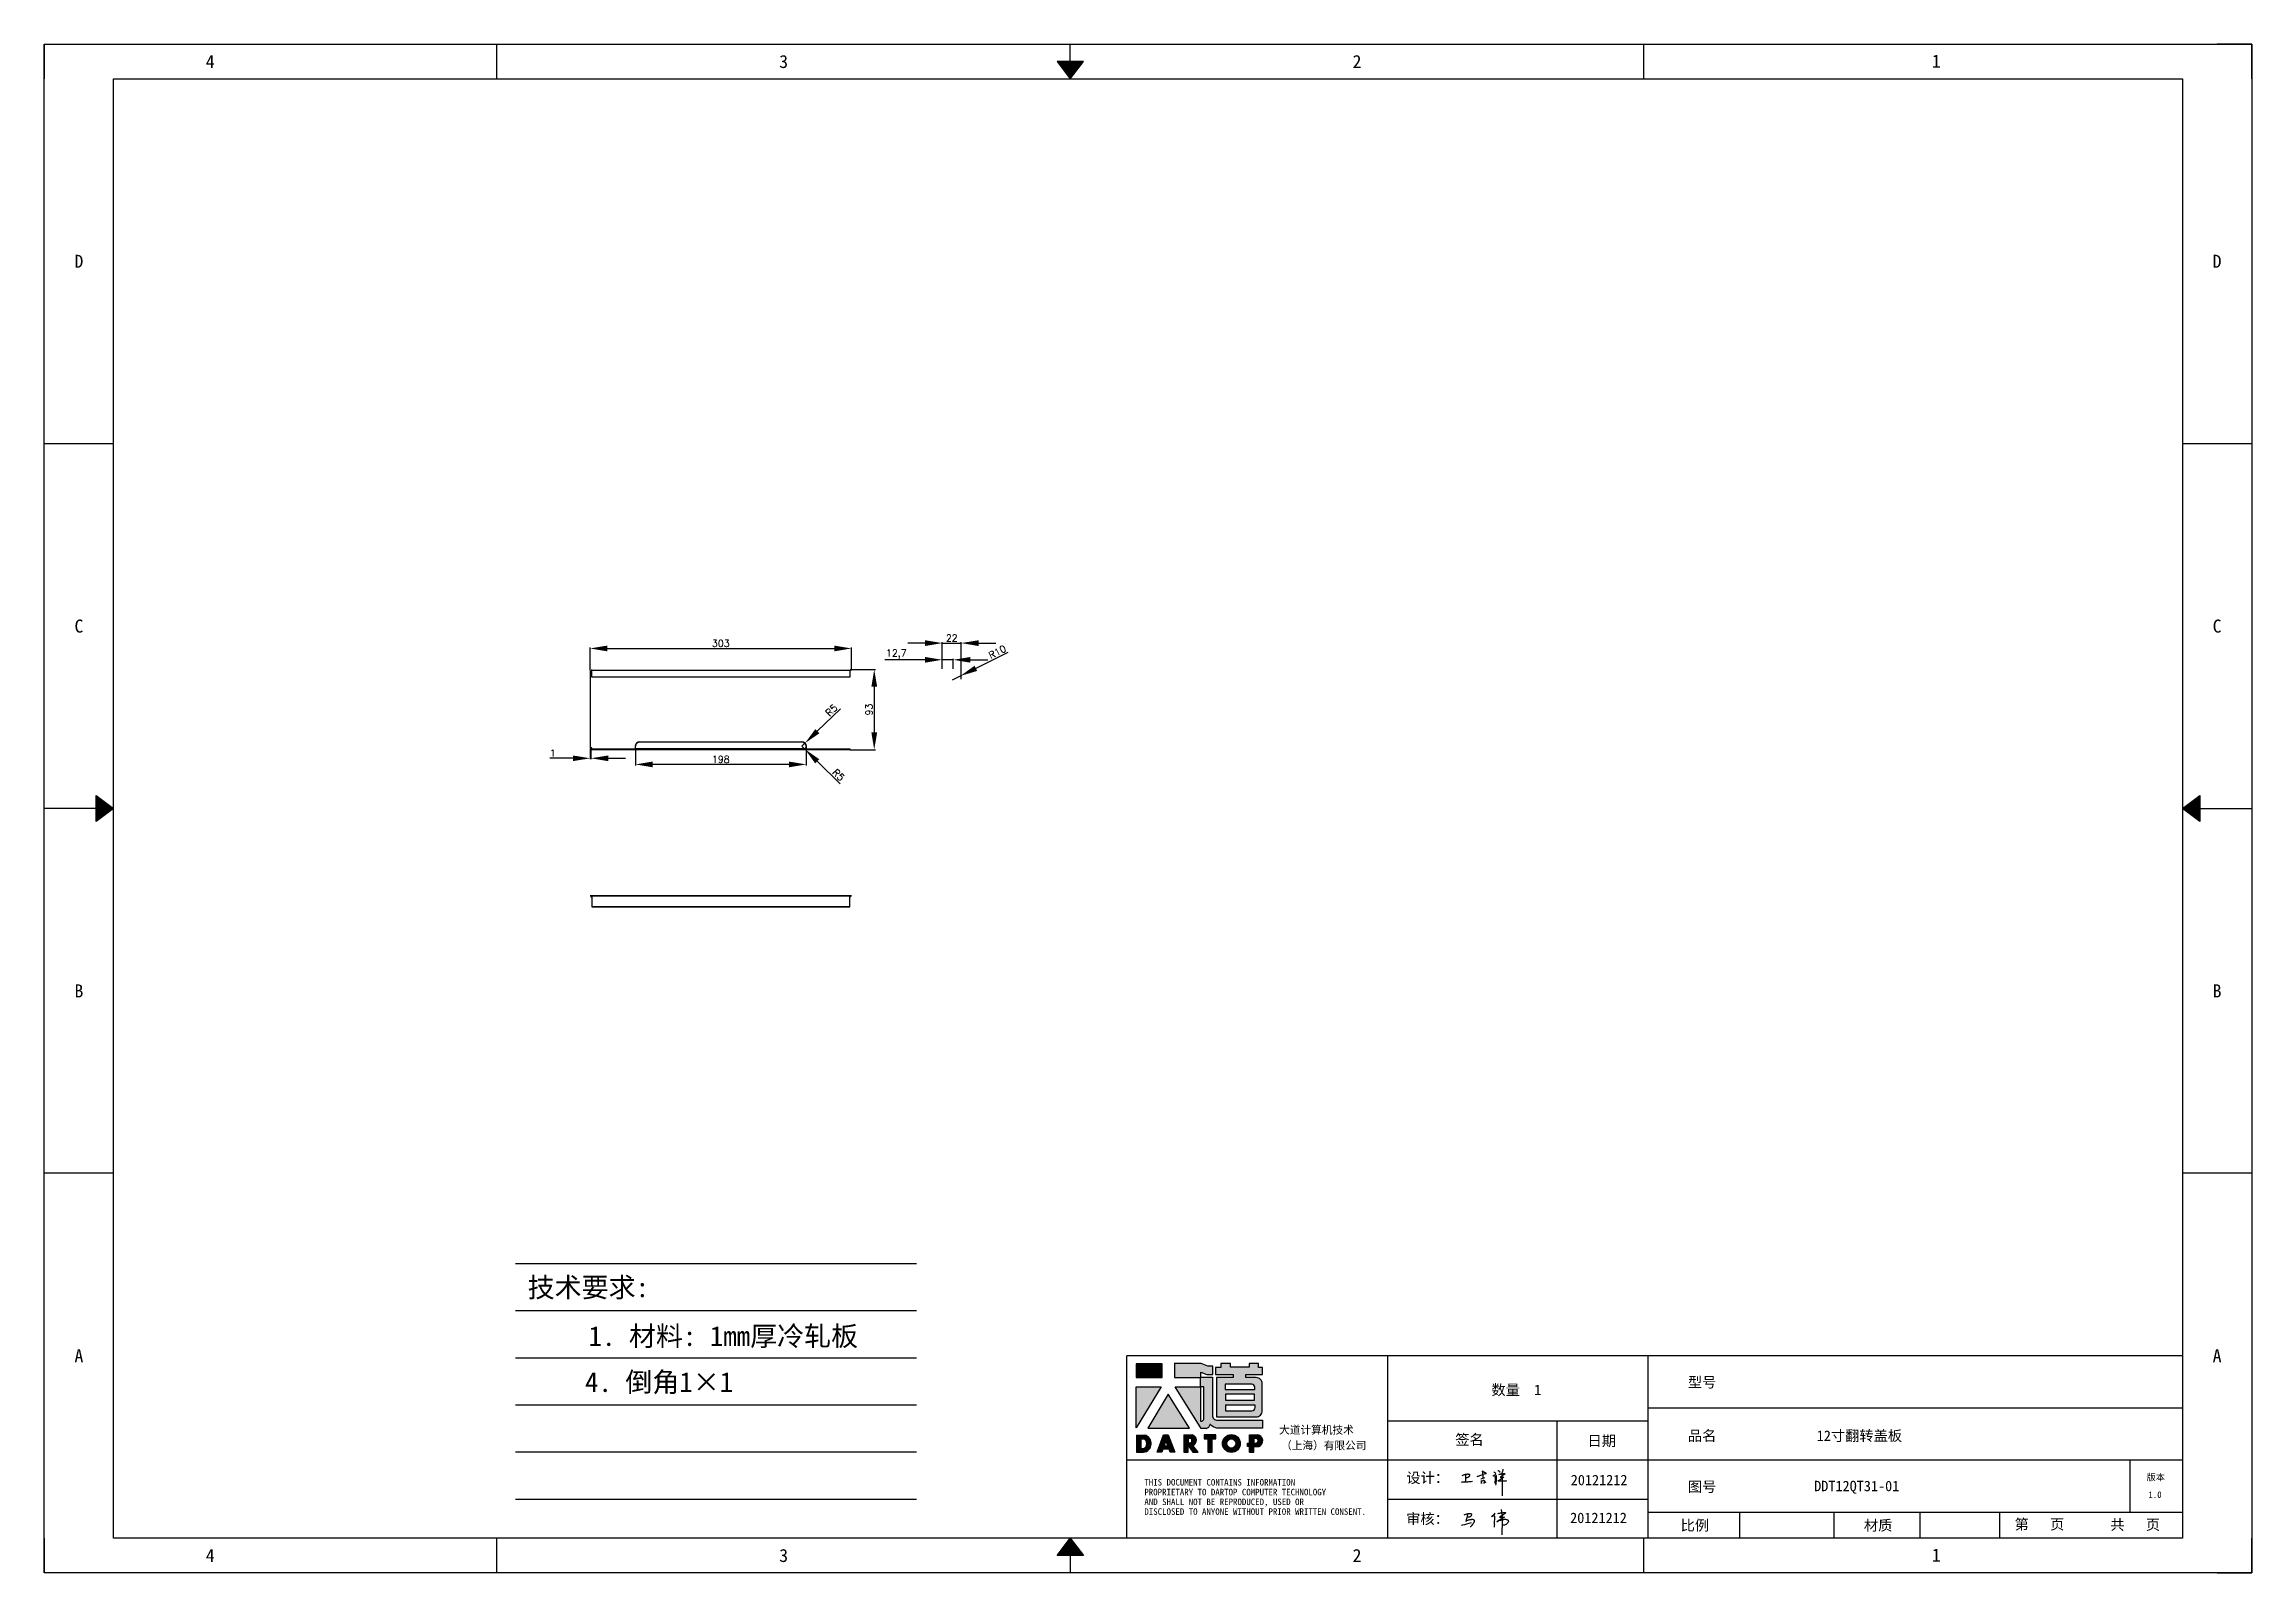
# Model space of a CAD drawing. Header units: millimetres. Extents: x 25928 to 50356, y -44172 to 20163.
# Drawn here: x 31031 to 33590, y -15777 to -14005 of the extents above; entities that cross this region are included whole.
import ezdxf
from ezdxf.enums import TextEntityAlignment as Align

# ---------------------------------------------------------------- set-up
doc = ezdxf.new("R2010")
doc.units = ezdxf.units.MM
doc.linetypes.add('DOT', pattern=[0.25, 0, -0.25])
doc.layers.add('4', color=7, linetype='Continuous')
doc.layers.add('print', color=30, linetype='Continuous')
doc.layers.add('dim', color=2, linetype='Continuous', lineweight=9)
doc.styles.add('Dartop', font='')
doc.styles.add('HZ', font='')
doc.styles.add('hzHT', font='simhei.ttf')
doc.styles.get("Standard").update_dxf_attribs({"font": 'txt', "bigfont": 'gbcbig.shx'})
doc.styles.get('Dartop').set_extended_font_data('FangSong_GB2312')
doc.styles.get('HZ').set_extended_font_data('SimSun')
doc.dimstyles.new('ISO-25', dxfattribs={"dimtxt": 20, "dimasz": 20, "dimexe": 1.25, "dimexo": 0.625, "dimtad": 1, "dimtxsty": 'Standard', "dimcen": 2.5, "dimadec": 0, "dimazin": 0, "dimtfac": 1, "dimtmove": 0, "dimatfit": 3, "dimfxl": 0, "dimarcsym": 0})

msp = doc.modelspace()

# ---------------------------------------------------------------- texts
at = {"color": 0}
for s, height, style, p in [('4', 15.108, 'Dartop', (31223.202, -14024.92)), ('3', 15.108, 'Dartop', (31887.955, -14024.92)), ('2', 15.108, 'Dartop', (32552.708, -14024.92)), ('1', 15.108, 'Dartop', (33224.347, -14024.441)), ('D', 15.108, 'Dartop', (31070.953, -14256.577)), ('D', 15.108, 'Dartop', (33549.837, -14256.577)), ('C', 15.108, 'Dartop', (31070.953, -14679.601)), ('C', 15.108, 'Dartop', (33549.837, -14679.601)), ('B', 15.108, 'Dartop', (31070.953, -15102.626)), ('B', 15.108, 'Dartop', (33549.837, -15102.626)), ('A', 15.108, 'Dartop', (31070.953, -15525.65)), ('A', 15.108, 'Dartop', (33549.837, -15525.65)), ('数量  1', 12.0864, 'hzHT', (32737.416, -15565.269)), ('型号', 12.0864, 'hzHT', (32952.827, -15556.394)), ('品名', 12.0864, 'hzHT', (32952.827, -15618.441)), ('12寸翻转盖板', 12.0864, 'hzHT', (33135.128, -15618.412)), ('签名', 12.0864, 'hzHT', (32683.123, -15622.869)), ('日期', 12.0864, 'hzHT', (32836.485, -15624.356)), ('20121212', 12.0864, 'hzHT', (32833.383, -15669.795)), ('版本', 7.554, 'hzHT', (33478.751, -15666.569)), ('图号', 12.0864, 'hzHT', (32952.827, -15677.518)), ('DDT12QT31-01', 12.08642, 'hzHT', (33132.061, -15676.729)), ('1.0', 7.554, 'Dartop', (33477.843, -15686.757)), ('20121212', 12.0864, 'hzHT', (32832.663, -15713.651)), ('比例', 12.0864, 'hzHT', (32944.4, -15722.369)), ('材质', 12.0864, 'hzHT', (33156.9, -15722.369)), ('第   页', 12.0864, 'hzHT', (33343.867, -15721.116)), ('共   页', 12.0864, 'hzHT', (33454.892, -15721.556)), ('4', 15.108, 'Dartop', (31223.202, -15757.307)), ('3', 15.108, 'Dartop', (31887.955, -15757.307)), ('2', 15.108, 'Dartop', (32552.708, -15757.307)), ('1', 15.108, 'Dartop', (33224.347, -15756.828))]:
    msp.add_text(s, height=height, dxfattribs=dict(at, style=style)).set_placement(p, align=Align.MIDDLE_CENTER)
at = {"style": 'HZ'}
for s, p in [('技术要求:', (31661.584, -15446.372)), ('1. 材料: 1mm厚冷轧板', (31818.061, -15502.858)), ('4. 倒角1×1         ', (31813.766, -15556.235))]:
    msp.add_text(s, height=22.932, dxfattribs=at).set_placement(p, align=Align.MIDDLE_CENTER)
at = {"color": 0, "style": 'hzHT'}
for s, height, p in [('设计：', 12.0864, (32609.905, -15673.225)), ('THIS DOCUMENT CONTAINS INFORMATION', 7.55401, (32306.194, -15676.201)), ('PROPRIETARY TO DARTOP COMPUTER TECHNOLOGY', 7.55401, (32306.194, -15687.532)), ('AND SHALL NOT BE REPRODUCED, USED OR', 7.55401, (32306.194, -15698.863)), ('DISCLOSED TO ANYONE WITHOUT PRIOR WRITTEN CONSENT.', 7.55401, (32306.194, -15710.194)), ('审核：', 12.0864, (32609.725, -15720.82))]:
    msp.add_text(s, height=height, dxfattribs=at).set_placement(p)
at = {"layer": '4', "color": 0, "style": 'hzHT'}
for s, p in [('大道计算机技术', (32462.432, -15616.201)), ('（上海）有限公司', (32464.712, -15634.268))]:
    msp.add_text(s, height=9.0648, dxfattribs=at).set_placement(p)

# ---------------------------------------------------------------- blocks, each defined once
blk = doc.blocks.new('*D563')
at = {"layer": 'Defpoints', "color": 0}
for p in [(31966.6, -14705.5), (31663.6, -14731.9), (31966.6, -14731.9, 87.4)]:
    blk.add_point(p, dxfattribs=at)
at = {"layer": 'dim', "color": 0, "lineweight": -2}
for p, q in [((31663.6, -14731.2), (31663.6, -14704.3)), ((31683.6, -14705.5), (31946.6, -14705.5)), ((31966.6, -14731.2), (31966.6, -14704.3))]:
    blk.add_line(p, q, dxfattribs=at)
at = {"layer": 'dim', "color": 0}
for points in [[(31683.6, -14702.2), (31683.6, -14708.9), (31663.6, -14705.5)], [(31946.6, -14702.2), (31946.6, -14708.9), (31966.6, -14705.5)]]:
    blk.add_solid(points, dxfattribs=at)
at = {"layer": 'dim', "color": 0, "insert": (31815.1, -14699.5), "char_height": 8, "attachment_point": 5}
blk.add_mtext('303', dxfattribs=at)
blk = doc.blocks.new('*D564')
at = {"layer": 'Defpoints', "color": 0}
for p in [(31964.6, -14729.9), (31964.6, -14822.9, 75.4), (31993, -14822.9)]:
    blk.add_point(p, dxfattribs=at)
at = {"layer": 'dim', "color": 0, "lineweight": -2}
for p, q in [((31965.2, -14729.9), (31994.3, -14729.9)), ((31993, -14749.9), (31993, -14802.9)), ((31965.2, -14822.9), (31994.3, -14822.9))]:
    blk.add_line(p, q, dxfattribs=at)
at = {"layer": 'dim', "color": 0}
for points in [[(31989.7, -14749.9), (31996.4, -14749.9), (31993, -14729.9)], [(31989.7, -14802.9), (31996.4, -14802.9), (31993, -14822.9)]]:
    blk.add_solid(points, dxfattribs=at)
at = {"layer": 'dim', "color": 0, "insert": (31987, -14776.4), "char_height": 8, "attachment_point": 5, "rotation": 90}
blk.add_mtext('93', dxfattribs=at)
blk = doc.blocks.new('*D565')
at = {"layer": 'Defpoints', "color": 0}
for p in [(31716.1, -14821.9, 87.1), (31716.1, -14840), (31914.1, -14821.9, 87.1)]:
    blk.add_point(p, dxfattribs=at)
at = {"layer": 'dim', "color": 0, "lineweight": -2}
for p, q in [((31716.1, -14822.5), (31716.1, -14841.3)), ((31894.1, -14840), (31736.1, -14840)), ((31914.1, -14822.5), (31914.1, -14841.3))]:
    blk.add_line(p, q, dxfattribs=at)
at = {"layer": 'dim', "color": 0}
for points in [[(31736.1, -14836.7), (31736.1, -14843.3), (31716.1, -14840)], [(31894.1, -14836.7), (31894.1, -14843.3), (31914.1, -14840)]]:
    blk.add_solid(points, dxfattribs=at)
at = {"layer": 'dim', "color": 0, "insert": (31815.1, -14834), "char_height": 8, "attachment_point": 5}
blk.add_mtext('198', dxfattribs=at)
blk = doc.blocks.new('*D566')
at = {"layer": 'Defpoints', "color": 0}
for p in [(31909.1, -14818.9), (31912.7, -14815.4)]:
    blk.add_point(p, dxfattribs=at)
at = {"layer": 'dim', "color": 0, "lineweight": -2}
for p, q in [((31953.8, -14775.5), (31927, -14801.5)), ((31909.1, -14818.9), (31912.7, -14815.4))]:
    blk.add_line(p, q, dxfattribs=at)
at = {"layer": 'dim', "color": 0}
blk.add_solid([(31924.7, -14799.1), (31929.4, -14803.9), (31912.7, -14815.4)], dxfattribs=at)
at = {"layer": 'dim', "color": 0, "insert": (31943.4, -14777.2), "char_height": 8, "attachment_point": 5, "rotation": 44.1081}
blk.add_mtext('R5', dxfattribs=at)
blk = doc.blocks.new('*D567')
at = {"layer": 'Defpoints', "color": 0}
for p in [(31909.1, -14818.9), (31912.7, -14822.4)]:
    blk.add_point(p, dxfattribs=at)
at = {"layer": 'dim', "color": 0, "lineweight": -2}
for p, q in [((31909.1, -14818.9), (31912.7, -14822.4)), ((31953.5, -14862.6), (31926.9, -14836.4))]:
    blk.add_line(p, q, dxfattribs=at)
blk.add_arc((31909.1, -14818.9), 5, 301.173, 352.838, dxfattribs=at)
at = {"layer": 'dim', "color": 0}
blk.add_solid([(31929.3, -14834), (31924.6, -14838.8), (31912.7, -14822.4)], dxfattribs=at)
at = {"layer": 'dim', "color": 0, "insert": (31951.6, -14852.2), "char_height": 8, "attachment_point": 5, "rotation": 315.4969}
blk.add_mtext('R5', dxfattribs=at)
blk = doc.blocks.new('*D568')
at = {"layer": 'Defpoints', "color": 0}
for p in [(32071.9, -14729.9, 478.9), (32084.6, -14718.7), (32084.6, -14729.9, 478.9)]:
    blk.add_point(p, dxfattribs=at)
at = {"layer": 'dim', "color": 0, "lineweight": -2}
for p, q in [((32051.9, -14718.7), (32005.3, -14718.7)), ((32071.9, -14729.2), (32071.9, -14717.5)), ((32084.6, -14718.7), (32071.9, -14718.7)), ((32084.6, -14729.2), (32084.6, -14717.5)), ((32104.6, -14718.7), (32124.6, -14718.7))]:
    blk.add_line(p, q, dxfattribs=at)
at = {"layer": 'dim', "color": 0}
for points in [[(32051.9, -14715.4), (32051.9, -14722), (32071.9, -14718.7)], [(32104.6, -14715.4), (32104.6, -14722), (32084.6, -14718.7)]]:
    blk.add_solid(points, dxfattribs=at)
at = {"layer": 'dim', "color": 0, "insert": (32018.6, -14712), "char_height": 8, "attachment_point": 5}
blk.add_mtext('12,7', dxfattribs=at)
blk = doc.blocks.new('*D583')
at = {"layer": 'Defpoints', "color": 0}
for p in [(32093.9, -14699.3), (32071.9, -14729.2), (32093.9, -14741.9, 479.9)]:
    blk.add_point(p, dxfattribs=at)
at = {"layer": 'dim', "color": 0, "lineweight": -2}
for p, q in [((32051.9, -14699.3), (32031.9, -14699.3)), ((32071.9, -14728.6), (32071.9, -14698.1)), ((32071.9, -14699.3), (32093.9, -14699.3)), ((32093.9, -14741.2), (32093.9, -14698.1)), ((32113.9, -14699.3), (32133.9, -14699.3))]:
    blk.add_line(p, q, dxfattribs=at)
at = {"layer": 'dim', "color": 0}
for points in [[(32051.9, -14696), (32051.9, -14702.7), (32071.9, -14699.3)], [(32113.9, -14696), (32113.9, -14702.7), (32093.9, -14699.3)]]:
    blk.add_solid(points, dxfattribs=at)
at = {"layer": 'dim', "color": 0, "insert": (32082.9, -14693.3), "char_height": 8, "attachment_point": 5}
blk.add_mtext('22', dxfattribs=at)
blk = doc.blocks.new('*D569')
at = {"layer": 'Defpoints', "color": 0}
for p in [(32083.9, -14741.9), (32092.9, -14737.4)]:
    blk.add_point(p, dxfattribs=at)
at = {"layer": 'dim', "color": 0, "lineweight": -2}
for p, q in [((32147.9, -14710.2), (32110.8, -14728.6)), ((32083.9, -14741.9), (32092.9, -14737.4))]:
    blk.add_line(p, q, dxfattribs=at)
at = {"layer": 'dim', "color": 0}
blk.add_solid([(32109.3, -14725.6), (32112.3, -14731.6), (32092.9, -14737.4)], dxfattribs=at)
at = {"layer": 'dim', "color": 0, "insert": (32135.7, -14709.6), "char_height": 8, "attachment_point": 5, "rotation": 26.3122}
blk.add_mtext('R10', dxfattribs=at)
blk = doc.blocks.new('*D575')
at = {"layer": 'Defpoints', "color": 0}
for p in [(31663.6, -14820.9, 75.4), (31663.6, -14832.9), (31664.6, -14820.9, 76.4)]:
    blk.add_point(p, dxfattribs=at)
at = {"layer": 'dim', "color": 0, "lineweight": -2}
for p, q in [((31643.6, -14832.9), (31616.9, -14832.9)), ((31663.6, -14821.5), (31663.6, -14834.1)), ((31664.6, -14832.9), (31663.6, -14832.9)), ((31664.6, -14821.5), (31664.6, -14834.1)), ((31684.6, -14832.9), (31704.6, -14832.9))]:
    blk.add_line(p, q, dxfattribs=at)
at = {"layer": 'dim', "color": 0}
for points in [[(31643.6, -14829.6), (31643.6, -14836.2), (31663.6, -14832.9)], [(31684.6, -14829.6), (31684.6, -14836.2), (31664.6, -14832.9)]]:
    blk.add_solid(points, dxfattribs=at)
at = {"layer": 'dim', "color": 0, "insert": (31620.3, -14826.9), "char_height": 8, "attachment_point": 5}
blk.add_mtext('1', dxfattribs=at)
blk = doc.blocks.new('*U5')
at = {"color": 254, "linetype": 'Continuous', "extrusion": (0, 0, -1)}
for points in [[(-17, 0.333), (-16.812, 0.25), (-17, 0.5)], [(-17, 0.333), (-17.188, 0.25), (-16.812, 0.25)], [(-17, 0.333), (-17, 0.5), (-17.188, 0.25)]]:
    blk.add_solid(points, dxfattribs=at)
blk = doc.blocks.new('*U4')
at = {"color": 254, "linetype": 'Continuous', "extrusion": (0, 0, -1)}
for points in [[(-33.167, 11), (-33, 11), (-33.25, 11.188)], [(-33.167, 11), (-33.25, 11.188), (-33.25, 10.812)], [(-33.167, 11), (-33.25, 10.812), (-33, 11)]]:
    blk.add_solid(points, dxfattribs=at)
blk = doc.blocks.new('*U6')
at = {"color": 254, "linetype": 'Continuous'}
for points in [[(17, 21.667), (17.188, 21.75), (16.812, 21.75)], [(17, 21.667), (16.812, 21.75), (17, 21.5)], [(17, 21.667), (17, 21.5), (17.188, 21.75)]]:
    blk.add_solid(points, dxfattribs=at)
blk = doc.blocks.new('*U3')
at = {"color": 254, "linetype": 'Continuous', "extrusion": (0, 0, -1)}
for points in [[(-0.833, 11), (-0.75, 10.812), (-0.75, 11.188)], [(-0.833, 11), (-0.75, 11.188), (-1, 11)], [(-0.833, 11), (-1, 11), (-0.75, 10.812)]]:
    blk.add_solid(points, dxfattribs=at)
blk = doc.blocks.new('dadao')
for p, q in [((48, 19.2), (44.9, 10.4)), ((44.9, 10.4), (51.2, 10.4)), ((51.2, 10.4), (48, 19.2))]:
    blk.add_line(p, q)
for points in [[(41.8, 121.6), (41.8, 143.7), (-0.4, 143.7), (-0.4, 121.6), (41.8, 121.6)], [(104.8, 122), (104.8, 130.3), (114.1, 126.3), (124.2, 126.3), (124.2, 139.6), (115.9, 139.6), (105.1, 143.9), (61.5, 143.9)], [(61.7, 144), (61.7, 121.3), (103.9, 121.3)], [(113.4, 38.7), (105.1, 38.7), (63, 106.5), (103.9, 106.5), (103.9, 120.9), (103.9, 121.3)], [(109.7, 53.6), (109.7, 106.2), (104.3, 106.2), (104.3, 50.4), (106.6, 50.4)], [(144.6, 94.4), (144.6, 84.8), (192, 84.8), (192, 94.1), (144.9, 94.1)], [(120.2, 45), (119.5, 45), (119.5, 44.6)], [(0, 28), (0, 0), (11.8, 0)], [(0.1, 28), (14, 28)], [(7.1, 21.8), (7.1, 6.1), (12, 6.1)], [(7.1, 21.8), (11.4, 21.8)], [(76.8, 28.2), (76.8, 0), (84.1, 0), (84.1, 11.1), (91.6, -0.1), (100.3, -0.1), (91.7, 11.1)], [(76.8, 28.2), (90.6, 28.2)], [(84, 22.7), (84, 15.3), (87.2, 15.3)], [(84, 22.7), (87.3, 22.7)], [(183.7, 0), (183.7, 9.6), (180.6, 9.6), (180.6, 14.9), (183.8, 14.9), (183.8, 28.1), (196.1, 28.1), (196.5, 28.1)], [(183.7, 0), (190.9, 0), (190.9, 9.6), (198.8, 9.6)], [(194.9, 22.3), (190.8, 22.3), (190.8, 15), (194.4, 15)]]:
    blk.add_lwpolyline(points)
blk.add_lwpolyline([(137.1, 144.2), (137.1, 137.9), (128.3, 137.9), (128.3, 126.5), (157.3, 126.5), (157.3, 121.5), (130.3, 121.5), (130.3, 57.5), (194.4, 57.5, 0.414214), (204.4, 67.5), (204.4, 111.3, 0.414214), (194.4, 121.3), (177.5, 121.3), (177.5, 126.3), (204.7, 126.3), (204.7, 137.7), (198.2, 137.7), (198.2, 143.9), (183.3, 143.9), (183.3, 138), (153, 138), (153, 144.2), (137.1, 144.2)], format="xyb", close=True)
for points in [[(104.8, 122), (123.4, 122), (123.4, 60, 0.414214), (131.4, 52), (204.8, 52), (204.8, 39.1), (131.7, 39.1)], [(144.3, 110.8), (144.3, 101.8), (192.3, 101.8), (192.3, 105.5, 0.414214), (187.3, 110.5), (144.3, 110.5)], [(144.6, 77), (144.6, 67.5), (187.6, 67.5, 0.414214), (192.6, 72.5), (192.6, 76.4), (144.6, 76.4)]]:
    blk.add_lwpolyline(points, format="xyb")
for points in [[(-0.3, 106.2), (40.4, 106.2), (-0.3, 39.7), (-0.3, 106.2)], [(51.7, 94.1), (18.4, 39.3), (86.2, 39.3)], [(43.8, 28.2), (51.8, 28.2), (62.6, -0.1), (55, -0.1), (53.2, 5), (42.9, 5), (41.1, 0), (33.6, 0)], [(110, 28.1), (110, 21.9), (116, 21.9), (116, -0.1), (123.2, -0.1), (123.2, 22), (129.2, 22), (129.2, 28.1), (110, 28.1)]]:
    blk.add_lwpolyline(points, close=True)
for radius in [14.5, 7.44]:
    blk.add_circle((154.2, 14.2), radius)
for centre, radius, start, end in [((99.2, 60.7), 12.6, 305.6399, 325.969), ((111.6, 46.7), 8.19, 282.9811, 347.6627), ((136, 61.7), 22.9, 226.7358, 259.3209), ((8.5, 13.9), 8.49, 294.2143, 69.7177), ((9.6, 14.2), 14.4, 278.6604, 72.3203), ((86.4, 19), 3.8, 282.527, 76.7196), ((88.6, 19.4), 8.95, 290.6073, 77.2124), ((193.7, 18.7), 3.8, 280.9891, 72.5513), ((195.7, 18.6), 9.51, 288.8959, 85.2442)]:
    blk.add_arc(centre, radius, start, end)
blk = doc.blocks.new('h')
for p, q in [((20768.1, -2360.9), (20773, -2359.1)), ((20769.5, -2366.9), (20769.8, -2370.6)), ((20769.8, -2370.6), (20770.9, -2378)), ((20770.9, -2378), (20771.5, -2370.6)), ((20772.4, -2369.3), (20774.9, -2367.8)), ((20773, -2359.1), (20784.1, -2355.2)), ((20773.3, -2331.8), (20775.3, -2338.7)), ((20789.1, -2340.9), (20773.5, -2331.9)), ((20775.3, -2338.7), (20775.6, -2351.2)), ((20775.6, -2351.2), (20775.5, -2357.3)), ((20782.2, -2369.2), (20780, -2377.1)), ((20780, -2377.1), (20788.3, -2371.3)), ((20780.1, -2366.4), (20780.8, -2366.4)), ((20781.9, -2367.4), (20782.2, -2369.2)), ((20845.7, -2343.5), (20848.4, -2353)), ((20848.9, -2370.3), (20847.9, -2424)), ((20848.4, -2353), (20848.9, -2370.3))]:
    blk.add_line(p, q)
for points in [[(20696.6, -2372.4, 0.002073), (20710.6, -2371.9, 0.016137), (20719.6, -2371.3, 0.008314), (20736.9, -2369.3)], [(20699.1, -2348.2, -0.029745), (20704.6, -2345.4, -0.046842), (20708.4, -2344.2, -0.00919), (20714.3, -2343, -0.018517), (20717.2, -2342.5, -0.037841), (20720.3, -2342.4, -0.039541), (20723.2, -2342.8, -0.149785), (20726, -2344.3, -0.204935), (20726.9, -2346.6, -0.074872), (20726.5, -2348.3, -0.061615), (20725.6, -2350.3, -0.034204), (20723.8, -2352.6, -0.045776), (20722.3, -2354.1, -0.054985), (20720.4, -2355.3, -0.036348), (20717.3, -2356.5, -0.067752), (20715.7, -2356.8, -0.043553), (20713.2, -2356.7)], [(20755, -2351.9, -0.024077), (20759.9, -2350.1, -0.013147), (20768.7, -2346.5, -0.00522), (20775.4, -2344.1, -0.018517), (20777.3, -2343.4, -0.008274), (20786.3, -2341, -0.039541), (20788.3, -2340.8, -0.079216), (20789.4, -2341, -0.204935)], [(20813.5, -2350.1, 0.007348), (20815.9, -2348.7, 0.008421), (20818, -2347.3, 0.009459), (20819.7, -2346.2, -0.016325), (20820.7, -2345.5, -0.173771), (20821.8, -2345.3, -0.085159), (20823.9, -2346, -0.125883), (20826, -2347.9, -0.160659), (20826.6, -2350.1, -0.010447), (20826.5, -2352.3, -0.008247), (20826.2, -2355.1, -0.002698), (20825.3, -2374, 0.001562), (20823.9, -2383.7, 0.016137)], [(20816.8, -2335, -0.053561), (20819.6, -2336.1, -0.075272), (20821.3, -2337.3, -0.005295), (20822.5, -2338.5, -0.009337), (20823.1, -2339.1, -0.026146), (20823.7, -2339.8, -0.016644), (20824.5, -2340.9)], [(20832.1, -2329.2, -0.053561), (20834.9, -2330.3, -0.075272), (20836.7, -2331.5, -0.005295), (20837.8, -2332.6, -0.009337), (20838.5, -2333.3, -0.026146), (20839, -2334, -0.016644), (20839.8, -2335.1)], [(20836, -2343.7, -0.02797), (20842.1, -2342.6, -0.048868), (20845.6, -2342.2, -0.00919), (20851.1, -2341.4, -0.018517), (20853.9, -2341.1, -0.037841), (20856.7, -2341.2, -0.039541), (20859.4, -2341.6, -0.018282), (20840.6, -2354.7, -0.000937)], [(20847.6, -2340.2, 0.021784), (20849.6, -2335.9, 0.028296), (20850.8, -2332.4, 0.008136), (20851.9, -2328.2, 0.028913), (20852.2, -2327, 0.08193), (20852.1, -2325.9, 0.075058), (20851.7, -2324.7, 0.275043)]]:
    blk.add_lwpolyline(points, format="xyb")
for points in [[(20711.3, -2343.5), (20711.3, -2343.5), (20711.5, -2355.8), (20710.7, -2368), (20710.6, -2371.9)], [(20821.5, -2350.6), (20822.4, -2359.2), (20822.2, -2364.9), (20821.7, -2369), (20821.3, -2376.3), (20823.6, -2368.5), (20827.2, -2366.3), (20829.5, -2366.3)], [(20840.6, -2354.7), (20850, -2354.7), (20855, -2354.3), (20845.9, -2361.1), (20840.5, -2364), (20833, -2367.5), (20863.2, -2367.4), (20865.9, -2367.3)]]:
    blk.add_lwpolyline(points)
for centre, radius, start, end in [((20773.7, -2371.2), 2.3, 121.9907, 163.60158), ((20787.5, -2406), 40.3, 100.61827, 108.24823), ((20780.8, -2367.6), 1.15, 9.4675, 90)]:
    blk.add_arc(centre, radius, start, end)

# ---------------------------------------------------------------- dimensions: what is measured, and where the dimension line sits
at = {"layer": 'dim'}
for base, p1, p2, picture, middle in [((32093.933, -14699.338, -75.43), (32071.933, -14729.238, -75.43), (32093.933, -14741.863, 404.443), '*D583', (32082.933, -14693.338, -75.43)), ((31966.589, -14705.547, -75.43), (31663.589, -14731.863, -75.43), (31966.589, -14731.863, 12), '*D563', (31815.089, -14699.547, -75.43)), ((31663.589, -14832.895, -75.43), (31664.589, -14820.863, 1), (31663.589, -14820.863), '*D575', (31620.256, -14826.895, -75.43)), ((31716.089, -14840.003, -75.43), (31914.089, -14821.863, 11.7), (31716.089, -14821.863, 11.7), '*D565', (31815.089, -14834.003, -75.43))]:
    dim = msp.add_linear_dim(base=base, p1=p1, p2=p2, dimstyle='ISO-25', override={"dimtxt": 8, "dimgap": 2}, dxfattribs=at)
    dim.commit()
    dim.dimension.update_dxf_attribs({"geometry": picture, "text_midpoint": middle})
dim = msp.add_linear_dim(base=(32084.633, -14718.714, -75.43), p1=(32071.933, -14729.863, 403.443), p2=(32084.633, -14729.863, 403.443), angle=180, dimstyle='ISO-25', override={"dimtxt": 8, "dimgap": 2}, dxfattribs=at)
dim.commit()
dim.dimension.update_dxf_attribs({"geometry": '*D568', "text_midpoint": (32018.6, -14718.714, -75.43), "dimtype": 160})
for center, mpoint, picture, middle in [((32083.933, -14741.863, 405.443), (32092.897, -14737.431, 405.443), '*D569', (32135.654, -14709.594, 405.443)), ((31909.089, -14818.863, 12.7), (31912.679, -14815.383, 12.7), '*D566', (31943.447, -14777.202, 12.7)), ((31909.089, -14818.863, 12.7), (31912.655, -14822.368, 12.7), '*D567', (31951.57, -14852.201, 12.7))]:
    dim = msp.add_radius_dim(center=center, mpoint=mpoint, dimstyle='ISO-25', override={"dimtxt": 8, "dimgap": 2}, dxfattribs=at)
    dim.commit()
    dim.dimension.update_dxf_attribs({"geometry": picture, "text_midpoint": middle})
dim = msp.add_linear_dim(base=(31993.023, -14822.863, -75.43), p1=(31964.589, -14729.863, -75.43), p2=(31964.589, -14822.863), angle=90, dimstyle='ISO-25', override={"dimtxt": 8, "dimgap": 2}, dxfattribs=at)
dim.commit()
dim.dimension.update_dxf_attribs({"geometry": '*D564', "text_midpoint": (31987.023, -14776.363, -75.43)})

# ---------------------------------------------------------------- hatches: boundary and pattern name
for points in [[(32326.762, -15535.007), (32296.627, -15535.007), (32296.627, -15550.751), (32326.762, -15550.751)], [(32325.791, -15561.767), (32296.708, -15561.767), (32296.708, -15609.253)], [(32333.854, -15570.384), (32310.079, -15609.569), (32358.49, -15609.569)], [(32389.23, -15617.587), (32375.472, -15617.587), (32375.472, -15621.952), (32379.764, -15621.952), (32379.764, -15637.681), (32384.904, -15637.681), (32384.904, -15621.941), (32389.23, -15621.941)]]:
    msp.add_hatch(color=0).paths.add_polyline_path(points)
h = msp.add_hatch(color=0)
h.paths.add_polyline_path([(32371.796, -15544.575), (32378.446, -15547.448), (32385.637, -15547.448), (32385.637, -15537.932), (32379.705, -15537.932), (32371.975, -15534.879), (32341.001, -15534.879), (32341.001, -15550.974), (32371.138, -15550.974), (32371.138, -15551.3), (32371.138, -15561.587), (32341.914, -15561.587), (32371.973, -15609.963), (32377.926, -15609.963, 0.27937482), (32382.271, -15605.737), (32382.271, -15605.514), (32382.796, -15605.514, 0.14314537), (32390.991, -15609.685), (32443.225, -15609.685), (32443.225, -15600.51), (32390.768, -15600.51, -0.41421356), (32385.055, -15594.796), (32385.055, -15550.466), (32371.796, -15550.466)])
h.paths.add_polyline_path([(32371.442, -15561.792), (32375.272, -15561.793), (32375.272, -15599.339, -0.08893574), (32373.053, -15601.622), (32371.429, -15601.622)], flags=16)
h = msp.add_hatch(color=0)
h.paths.add_polyline_path([(32443.135, -15539.264), (32438.487, -15539.264), (32438.487, -15534.843), (32427.864, -15534.843), (32427.864, -15539.043), (32406.177, -15539.043), (32406.177, -15534.622), (32394.819, -15534.622), (32394.819, -15539.125), (32388.542, -15539.125), (32388.542, -15547.275), (32409.254, -15547.275), (32409.254, -15550.88), (32389.954, -15550.88), (32389.954, -15596.519), (32435.771, -15596.519, 0.41421356), (32442.913, -15589.377), (32442.913, -15558.122, 0.41421356), (32435.771, -15550.98), (32423.66, -15550.98), (32423.66, -15547.443), (32443.135, -15547.443)])
h.paths.add_polyline_path([(32430.711, -15558.718, -0.41421356), (32434.282, -15562.289), (32434.282, -15564.908), (32399.98, -15564.908), (32399.98, -15558.718)], flags=16)
h.paths.add_polyline_path([(32434.061, -15570.434), (32434.061, -15577.066), (32400.202, -15577.066), (32400.202, -15570.434)], flags=16)
h.paths.add_polyline_path([(32434.503, -15583.035), (32434.503, -15585.875, -0.41421356), (32430.932, -15589.446), (32400.202, -15589.446), (32400.202, -15583.035)], flags=16)
h = msp.add_hatch(color=0)
h.paths.add_polyline_path([(32306.899, -15617.659), (32296.921, -15617.659), (32296.921, -15637.621), (32305.325, -15637.621, 0.79301591)])
h.paths.add_polyline_path([(32305.473, -15633.25), (32301.984, -15633.25), (32301.984, -15622.03), (32305.087, -15622.03, -0.67136089)], flags=16)
h = msp.add_hatch(color=0)
h.paths.add_polyline_path([(32333.929, -15617.494), (32328.235, -15617.494), (32320.912, -15637.643), (32326.306, -15637.643), (32327.575, -15634.072), (32334.882, -15634.072), (32336.178, -15637.686), (32341.616, -15637.686)])
h.paths.add_polyline_path([(32333.485, -15630.223), (32328.958, -15630.223), (32331.18, -15623.892)], flags=16)
h = msp.add_hatch(color=0)
h.paths.add_polyline_path([(32361.607, -15617.508), (32351.794, -15617.508), (32351.794, -15637.654), (32356.979, -15637.654), (32356.979, -15629.668), (32362.309, -15637.726), (32368.576, -15637.726), (32362.441, -15629.718, 0.74405494)])
h.paths.add_polyline_path([(32356.932, -15626.686), (32356.932, -15621.396), (32359.25, -15621.396, -0.79680897), (32359.215, -15626.686)], flags=16)
h = msp.add_hatch(color=0)
h.paths.add_polyline_path([(32396.709, -15627.509, 1), (32417.395, -15627.509, 1)])
h.paths.add_polyline_path([(32412.366, -15627.509, -1), (32401.739, -15627.509, -1)], flags=16)
h = msp.add_hatch(color=0)
h.paths.add_polyline_path([(32437.237, -15617.556), (32436.94, -15617.556), (32428.192, -15617.556), (32428.192, -15626.958), (32425.87, -15626.958), (32425.87, -15630.774), (32428.154, -15630.774), (32428.154, -15637.619), (32433.261, -15637.619), (32433.261, -15630.748), (32438.873, -15630.748, 0.81230381)])
h.paths.add_polyline_path([(32433.185, -15626.932), (32433.185, -15621.673), (32436.092, -15621.673, -0.77821343), (32435.795, -15626.932)], flags=16)

# ---------------------------------------------------------------- linework, layer by layer
at = {"color": 0, "linetype": 'DOT'}
for p, q in [((31030.665, -14004.776), (33549.837, -14004.776)), ((31030.665, -15737.163), (31030.665, -14045.064)), ((33590.125, -14045.064), (33590.125, -15737.163)), ((33549.837, -15777.451), (31030.665, -15777.451))]:
    msp.add_line(p, q, dxfattribs=at)
at = {"color": 0}
for p, q in [((31030.665, -14004.776), (31030.665, -14045.064)), ((31555.579, -14045.064), (31555.579, -14004.776)), ((32220.332, -14024.92), (32220.332, -14004.776)), ((32885.085, -14045.064), (32885.085, -14004.776)), ((33590.125, -14004.776), (33549.837, -14004.776)), ((33590.125, -14045.064), (33590.125, -14004.776)), ((31111.241, -15737.163), (31111.241, -14045.064)), ((31111.241, -14045.064), (33509.549, -14045.064)), ((33509.549, -14045.064), (33509.549, -15737.163)), ((31111.241, -14468.089), (31030.665, -14468.089)), ((33590.125, -14468.089), (33509.549, -14468.089)), ((31091.097, -14891.114), (31030.665, -14891.114)), ((33529.693, -14891.114), (33590.125, -14891.114)), ((31111.241, -15314.138), (31030.665, -15314.138)), ((33590.125, -15314.138), (33509.549, -15314.138)), ((33509.549, -15525.65), (32285.8, -15525.65)), ((32285.8, -15737.163), (32285.8, -15525.65)), ((32587.96, -15525.65), (32587.96, -15737.163)), ((32890.121, -15737.163), (32890.121, -15525.65)), ((32890.121, -15586.082), (33509.549, -15586.082)), ((32587.96, -15601.19), (32890.121, -15601.19)), ((32784.364, -15601.19), (32784.364, -15737.163)), ((32285.8, -15646.515), (32587.96, -15646.515)), ((32587.96, -15646.515), (33509.549, -15646.515)), ((33449.117, -15706.947), (33449.117, -15646.515)), ((32587.96, -15691.839), (32890.121, -15691.839)), ((32890.121, -15706.947), (33509.549, -15706.947)), ((32996.428, -15737.163), (32996.428, -15706.947)), ((33105.985, -15737.163), (33105.985, -15706.947)), ((33205.582, -15737.163), (33205.582, -15706.947)), ((33298.037, -15737.163), (33298.037, -15706.947)), ((31030.665, -15737.163), (31030.665, -15777.451)), ((33509.549, -15737.163), (31111.241, -15737.163)), ((31555.579, -15777.451), (31555.579, -15737.163)), ((32885.085, -15777.451), (32885.085, -15737.163)), ((33590.125, -15777.451), (33590.125, -15737.163)), ((32220.332, -15757.307), (32220.332, -15777.451)), ((33549.837, -15777.451), (33590.125, -15777.451))]:
    msp.add_line(p, q, dxfattribs=at)
at = {"extrusion": (3.98566e-30, 0, -1)}
for p, q in [((31663.589, -14731.863), (31663.589, -14820.863)), ((31663.589, -14731.863), (31665.589, -14731.863)), ((31665.589, -14731.863), (31665.589, -14729.863)), ((31665.589, -14820.863), (31663.589, -14820.863)), ((31665.589, -14822.863), (31665.589, -14820.863))]:
    msp.add_line(p, q, dxfattribs=at)
for p, q in [((31665.589, -14738.863, 12.7), (31665.589, -14729.863, 12.7)), ((31716.089, -14821.863, 12.7), (31716.089, -14818.863, 12.7)), ((31721.089, -14813.863, 12.7), (31909.089, -14813.863, 12.7)), ((31914.089, -14818.863, 12.7), (31914.089, -14821.863, 12.7)), ((31665.589, -14821.863, 12.7), (31665.589, -14822.863, 12.7)), ((31665.589, -14821.863, 12.7), (31716.089, -14821.863, 12.7)), ((31665.589, -14822.863, 12.7), (31964.589, -14822.863, 12.7)), ((31914.089, -14821.863, 12.7), (31964.589, -14821.863, 12.7)), ((31964.589, -14821.863, 12.7), (31964.589, -14822.863, 12.7)), ((31665.589, -14992.504, -49.047), (31665.589, -15005.204, -49.047)), ((31964.589, -14992.504, -49.047), (31665.589, -14992.504, -49.047)), ((31964.589, -15005.204, -49.047), (31964.589, -14992.504, -49.047)), ((31665.589, -15005.204, -49.047), (31964.589, -15005.204, -49.047)), ((32717.847, -15712.952), (32721.623, -15712.952)), ((32723.636, -15712.769), (32719.862, -15715.355)), ((32719.998, -15703.992), (32720.865, -15711.234)), ((32720.865, -15711.234), (32721.006, -15716.581)), ((32721.623, -15712.952), (32723.636, -15712.769)), ((32717.725, -15716.496), (32714.756, -15718.103)), ((32719.862, -15715.355), (32717.725, -15716.496)), ((32721.006, -15716.581), (32720.685, -15733.22))]:
    msp.add_line(p, q)
at = {"extrusion": (0, 0, -1)}
for p, q in [((31665.589, -14730.863, 11.7), (31964.589, -14730.863, 11.7)), ((31665.589, -14738.863, 11.7), (31665.589, -14730.863, 11.7)), ((31964.589, -14738.863, 11.7), (31665.589, -14738.863, 11.7)), ((31964.589, -14730.863, 11.7), (31964.589, -14738.863, 11.7)), ((31716.089, -14821.863, 11.7), (31716.089, -14818.863, 11.7)), ((31721.089, -14813.863, 11.7), (31909.089, -14813.863, 11.7)), ((31914.089, -14818.863, 11.7), (31914.089, -14821.863, 11.7)), ((31914.089, -14821.863, 11.7), (31716.089, -14821.863, 11.7))]:
    msp.add_line(p, q, dxfattribs=at)
at = {"extrusion": (0, -1, 0)}
msp.add_line((31665.589, -14738.863, 11.7), (31665.589, -14738.863, 12.7), dxfattribs=at)
at = {"extrusion": (0, 1, 0)}
for p, q in [((31721.089, -14813.863, 12.7), (31721.089, -14813.863, 11.7)), ((31721.089, -14813.863, 12.7), (31909.089, -14813.863, 12.7)), ((31721.089, -14813.863, 11.7), (31909.089, -14813.863, 11.7)), ((31909.089, -14813.863, 11.7), (31909.089, -14813.863, 12.7))]:
    msp.add_line(p, q, dxfattribs=at)
at = {"extrusion": (2.29585e-30, 1, -2.24254e-30)}
for p, q in [((31665.589, -14821.863, 1), (31665.589, -14821.863, 12.7)), ((31665.589, -14821.863, 12.7), (31716.089, -14821.863, 12.7)), ((31716.089, -14821.863, 11.7), (31716.089, -14821.863, 12.7))]:
    msp.add_line(p, q, dxfattribs=at)
at = {"extrusion": (6.31089e-30, 1, -2.22045e-16)}
for p, q in [((31665.589, -14992.504, -140.047), (31663.589, -14992.504, -140.047)), ((31663.589, -14992.504, -51.047), (31663.589, -14992.504, -140.047)), ((31663.589, -14992.504, -51.047), (31665.589, -14992.504, -51.047)), ((31665.589, -14992.504, -142.047), (31665.589, -14992.504, -140.047)), ((31665.589, -14992.504, -142.047), (31964.589, -14992.504, -142.047)), ((31665.589, -14992.504, -51.047), (31665.589, -14992.504, -49.047)), ((31964.589, -14992.504, -49.047), (31665.589, -14992.504, -49.047)), ((31964.589, -14992.504, -140.047), (31964.589, -14992.504, -142.047)), ((31966.589, -14992.504, -140.047), (31964.589, -14992.504, -140.047)), ((31964.589, -14992.504, -51.047), (31966.589, -14992.504, -51.047)), ((31964.589, -14992.504, -49.047), (31964.589, -14992.504, -51.047)), ((31966.589, -14992.504, -140.047), (31966.589, -14992.504, -51.047))]:
    msp.add_line(p, q, dxfattribs=at)
at = {"extrusion": (0, -1, 2.22045e-16)}
for p, q in [((31664.589, -14993.504, -140.047), (31665.589, -14993.504, -140.047)), ((31664.589, -14993.504, -140.047), (31664.589, -14993.504, -51.047)), ((31665.589, -14993.504, -51.047), (31664.589, -14993.504, -51.047)), ((31665.589, -14993.504, -140.047), (31665.589, -14993.504, -141.047)), ((31665.589, -14993.504, -50.047), (31665.589, -14993.504, -51.047)), ((31964.589, -14993.504, -141.047), (31964.589, -14993.504, -140.047)), ((31964.589, -14993.504, -140.047), (31965.589, -14993.504, -140.047)), ((31965.589, -14993.504, -51.047), (31964.589, -14993.504, -51.047)), ((31964.589, -14993.504, -51.047), (31964.589, -14993.504, -50.047)), ((31965.589, -14993.504, -51.047), (31965.589, -14993.504, -140.047)), ((31665.589, -15005.204, -58.047), (31665.589, -15005.204, -49.047)), ((31964.589, -15005.204, -58.047), (31665.589, -15005.204, -58.047)), ((31665.589, -15005.204, -49.047), (31964.589, -15005.204, -49.047)), ((31964.589, -15005.204, -49.047), (31964.589, -15005.204, -58.047))]:
    msp.add_line(p, q, dxfattribs=at)
at = {"extrusion": (0, -2.22045e-16, -1)}
for p, q in [((31665.589, -14992.504, -142.047), (31665.589, -15005.204, -142.047)), ((31665.589, -14992.504, -142.047), (31964.589, -14992.504, -142.047)), ((31964.589, -15005.204, -142.047), (31964.589, -14992.504, -142.047)), ((31665.589, -15005.204, -142.047), (31964.589, -15005.204, -142.047))]:
    msp.add_line(p, q, dxfattribs=at)
at = {"extrusion": (-2.29585e-30, -2.22045e-16, -1)}
for p, q in [((31665.589, -14993.504, -50.047), (31665.589, -15004.204, -50.047)), ((31964.589, -15004.204, -50.047), (31964.589, -14993.504, -50.047))]:
    msp.add_line(p, q, dxfattribs=at)
at = {"extrusion": (0, 1, -2.22045e-16)}
for p, q in [((31665.589, -15004.204, -58.047), (31665.589, -15004.204, -50.047)), ((31964.589, -15004.204, -50.047), (31964.589, -15004.204, -58.047))]:
    msp.add_line(p, q, dxfattribs=at)
at = {"color": 0}
for points in [[(32220.332, -14045.064), (32235.44, -14024.92), (32205.224, -14024.92), (32220.332, -14045.064)], [(31111.241, -14891.114), (31091.097, -14906.222), (31091.097, -14876.006), (31111.241, -14891.114)], [(33509.549, -14891.114), (33529.693, -14876.006), (33529.693, -14906.222), (33509.549, -14891.114)], [(32220.332, -15737.163), (32235.44, -15757.307), (32205.224, -15757.307), (32220.332, -15737.163)]]:
    msp.add_lwpolyline(points, close=True, dxfattribs=at)
for points in [[(32677.023, -15710.34, -0.02974503), (32678.75, -15709.475, -0.04684215), (32679.92, -15709.098, -0.00919025), (32681.745, -15708.729, -0.01851715), (32682.659, -15708.597, -0.03784064), (32683.603, -15708.567, -0.03954126), (32684.501, -15708.679, -0.14978519), (32685.377, -15709.157, -0.20493524), (32685.645, -15709.851, -0.07487171), (32685.543, -15710.398, -0.06161465), (32685.245, -15711.004, -0.0342039), (32684.705, -15711.717, -0.04577587), (32684.221, -15712.18, -0.05498501), (32683.636, -15712.547, -0.03634791), (32682.667, -15712.933, -0.06775206), (32682.182, -15713.017, -0.04355337), (32681.419, -15712.977)], [(32715.994, -15708.498, -0.02797026), (32718.435, -15708.047, -0.04886788), (32719.85, -15707.897, -0.00919025), (32722.074, -15707.567, -0.01851715), (32723.186, -15707.465, -0.03784064), (32724.327, -15707.489, -0.03954126), (32725.402, -15707.68, -0.01828189), (32717.847, -15712.952, -0.0009369)], [(32714.756, -15718.103, -0.02974503), (32717.451, -15716.753, -0.04684215), (32719.275, -15716.166, -0.00919025), (32722.122, -15715.591, -0.01851715), (32723.549, -15715.384, -0.03784064), (32725.022, -15715.338, -0.03954126), (32726.421, -15715.512, -0.14978519), (32727.788, -15716.258, -0.20493524), (32728.207, -15717.34, -0.07487171), (32728.048, -15718.194, -0.06161465), (32727.583, -15719.139, -0.0342039), (32726.74, -15720.252, -0.04577587), (32725.985, -15720.973, -0.05498501), (32725.073, -15721.547, -0.03634791), (32723.561, -15722.148, -0.06775206), (32722.804, -15722.279, -0.04355337), (32721.613, -15722.217)]]:
    msp.add_lwpolyline(points, format="xyb")
msp.add_lwpolyline([(32680.831, -15708.905), (32680.831, -15708.905), (32680.253, -15712.445), (32679.302, -15715.774), (32678.681, -15717.817)])
for centre, radius, start, end in [((31721.089, -14818.863, 12.7), 5, 90, 180), ((31909.089, -14818.863, 12.7), 5, 0, 90), ((32693.867, -15686.374), 29.831, 299.265464, 300.9495), ((32761.449, -15936.423), 230.333, 102.46592, 103.2053), ((32604.484, -15601.083), 152.514, 313.366132, 315.296084), ((32711.751, -15712.495), 0.975, 52.375745, 91.291159), ((31853.959, -15684.827), 858.927, 357.565664, 358.057278), ((32711.417, -15712.343), 1.118, 357.196828, 33.705179), ((32686.261, -15710.696), 26.332, 352.912546, 354.802684), ((32696.139, -15711.595), 16.413, 354.802684, 357.196828), ((32672.604, -15715.961), 6.385, 281.076982, 291.212632), ((32532.202, -15146.058), 593.276, 283.91895, 284.971512), ((32688.438, -15734.705), 19.504, 113.202449, 120.017497), ((32683.861, -15724.026), 7.885, 102.47486, 113.202449), ((32695.286, -15775.671), 60.779, 100.36867, 102.47486), ((32682.59, -15718.951), 5.03, 283.816254, 294.030509), ((32687.043, -15730.619), 14.979, 96.125337, 100.36867), ((32683.664, -15721.439), 2.32, 294.836428, 309.901134), ((32652.734, -15692.903), 44.385, 316.919563, 320.58866), ((32686.245, -15723.181), 7.499, 87.457037, 96.125337), ((32686.273, -15722.553), 6.87, 78.399567, 87.457037), ((32677.885, -15714.464), 11.285, 324.094808, 331.378357), ((32687.243, -15717.826), 2.045, 44.324655, 78.399567), ((32686.644, -15718.892), 1.508, 319.573073, 337.48549), ((32682.491, -15715.574), 6.777, 324.910666, 333.348429), ((32685.787, -15716.805), 3.301, 326.76781, 340.871018), ((32687.894, -15717.19), 1.134, 357.998393, 44.324655), ((32686.786, -15717.151), 2.243, 340.871018, 357.998393), ((33193.45, -15794.018), 486.8, 171.410173, 171.768083)]:
    msp.add_arc(centre, radius, start, end)
at = {"extrusion": (0, 0, -1)}
for centre, start, end in [((-31721.089, -14818.863, -11.7), 0, 90), ((-31909.089, -14818.863, -11.7), 90, 180)]:
    msp.add_arc(centre, 5, start, end, dxfattribs=at)
at = {"layer": 'Defpoints'}
for p, q in [((31577.129, -15418.816), (32042.167, -15418.816)), ((31577.129, -15473.416), (32042.167, -15473.416)), ((31577.129, -15473.416), (32042.167, -15473.416)), ((31577.129, -15528.016), (32042.167, -15528.016)), ((31577.129, -15582.616), (32042.167, -15582.616)), ((31577.129, -15637.216), (32042.167, -15637.216)), ((31577.129, -15691.816), (32042.167, -15691.816))]:
    msp.add_line(p, q, dxfattribs=at)
at = {"layer": 'print'}
msp.add_lwpolyline([(31030.665, -14004.776), (33590.125, -14004.776), (33590.125, -15777.451), (31030.665, -15777.451)], close=True, dxfattribs=at)

# ---------------------------------------------------------------- block references
at = {"color": 0, "linetype": 'Continuous', "xscale": 80.57610619627711, "yscale": 80.57610619687368, "zscale": 80.57610619687446}
for name, p in [('*U6', (30850.538, -15777.451)), ('*U3', (31030.665, -15777.451)), ('*U4', (30850.538, -15777.451)), ('*U5', (30850.538, -15777.451))]:
    msp.add_blockref(name, p, dxfattribs=at)
at = {"color": 0}
for name, p, xscale, yscale, zscale in [('dadao', (32296.921, -15637.621), 0.7141973048657924, 0.7141973049202118, 0.7141973049268417), ('h', (26260.14, -14936.916), 0.3098964079397265, 0.3098964079412326, 0.3098964079411201)]:
    msp.add_blockref(name, p, dxfattribs=dict(at, xscale=xscale, yscale=yscale, zscale=zscale))

msp.set_redraw_order([(e.dxf.handle, doc.entitydb.next_handle()) for e in msp.query("TEXT MTEXT ATTDEF DIMENSION ARC_DIMENSION")])  # texts and dimensions are drawn at this point

doc.saveas('drawing.dxf')
